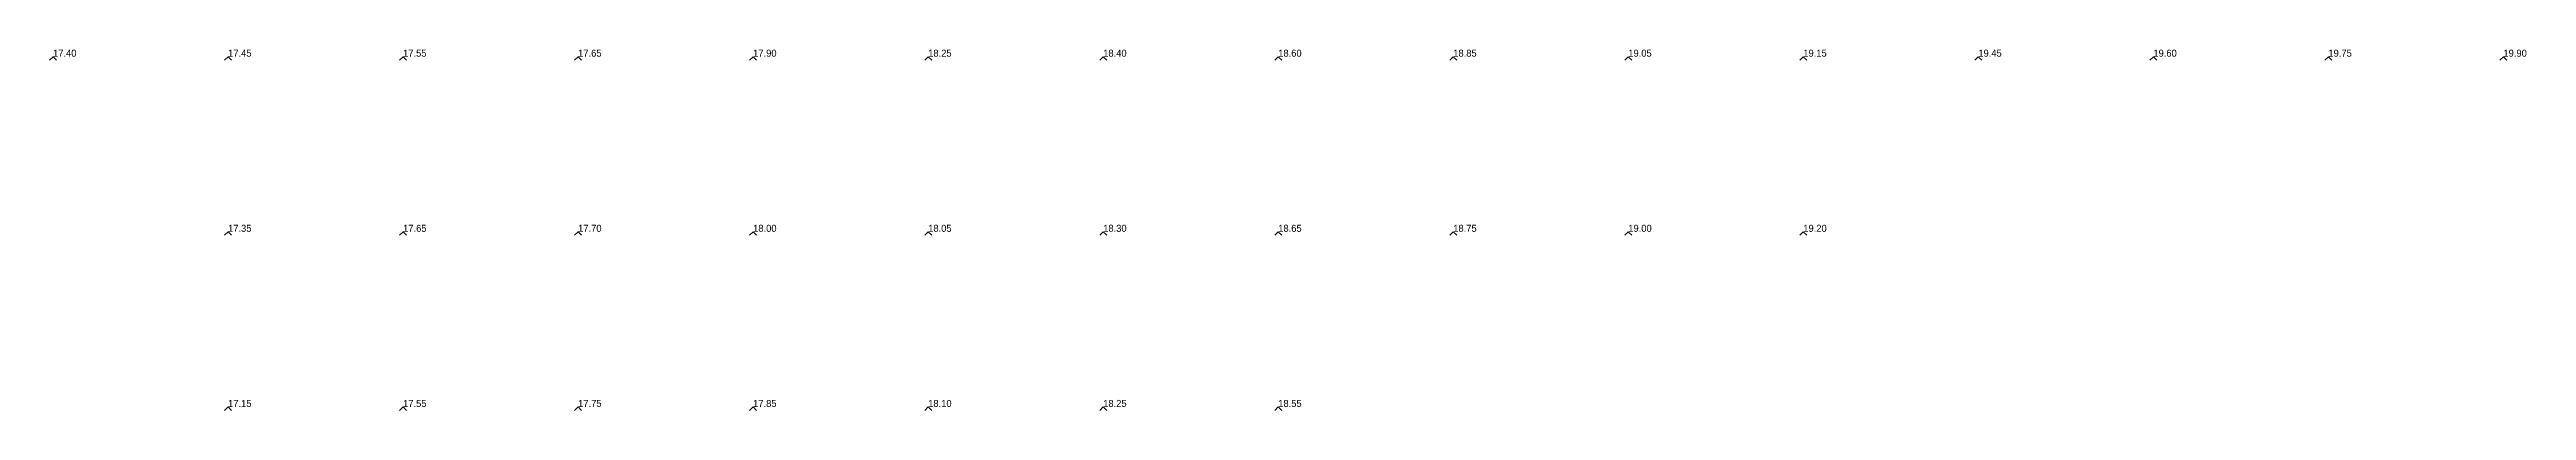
# Model space of a CAD drawing. Extents: x 570945 to 571083, y 5181392 to 5181597.
# Drawn here: x 570974.82 to 571010.2, y 5181391.58 to 5181396.73 of the extents above; entities that cross this region are included whole.
import ezdxf

# ---------------------------------------------------------------- set-up
doc = ezdxf.new("R2010")
doc.units = 0
doc.layers.add('Soundings', color=1, linetype='CONTINUOUS')

msp = doc.modelspace()

# ---------------------------------------------------------------- texts
at = {"layer": 'Soundings'}
for s, p in [('17.40', (570974.875, 5181396.625, 17.4)), ('17.45', (570977.375, 5181396.625, 17.45)), ('17.55', (570979.875, 5181396.625, 17.55)), ('17.65', (570982.375, 5181396.625, 17.65)), ('17.90', (570984.875, 5181396.625, 17.9)), ('18.25', (570987.375, 5181396.625, 18.25)), ('18.40', (570989.875, 5181396.625, 18.4)), ('18.60', (570992.375, 5181396.625, 18.6)), ('18.85', (570994.875, 5181396.625, 18.85)), ('19.05', (570997.375, 5181396.625, 19.05)), ('19.15', (570999.875, 5181396.625, 19.15)), ('19.45', (571002.375, 5181396.625, 19.45)), ('19.60', (571004.875, 5181396.625, 19.6)), ('19.75', (571007.375, 5181396.625, 19.75)), ('19.90', (571009.875, 5181396.625, 19.9)), ('17.35', (570977.375, 5181394.125, 17.35)), ('17.65', (570979.875, 5181394.125, 17.65)), ('17.70', (570982.375, 5181394.125, 17.7)), ('18.00', (570984.875, 5181394.125, 18)), ('18.05', (570987.375, 5181394.125, 18.05)), ('18.30', (570989.875, 5181394.125, 18.3)), ('18.65', (570992.375, 5181394.125, 18.65)), ('18.75', (570994.875, 5181394.125, 18.75)), ('19.00', (570997.375, 5181394.125, 19)), ('19.20', (570999.875, 5181394.125, 19.2)), ('17.15', (570977.375, 5181391.625, 17.15)), ('17.55', (570979.875, 5181391.625, 17.55)), ('17.75', (570982.375, 5181391.625, 17.75)), ('17.85', (570984.875, 5181391.625, 17.85)), ('18.10', (570987.375, 5181391.625, 18.1)), ('18.25', (570989.875, 5181391.625, 18.25)), ('18.55', (570992.375, 5181391.625, 18.55))]:
    msp.add_text(s, height=0.1, dxfattribs=at).set_placement(p)

# ---------------------------------------------------------------- linework, layer by layer
at = {"layer": 'Soundings'}
for points in [[(570974.825, 5181396.575), (570974.875, 5181396.625), (570974.925, 5181396.575)], [(570977.325, 5181396.575), (570977.375, 5181396.625), (570977.425, 5181396.575)], [(570979.825, 5181396.575), (570979.875, 5181396.625), (570979.925, 5181396.575)], [(570982.325, 5181396.575), (570982.375, 5181396.625), (570982.425, 5181396.575)], [(570984.825, 5181396.575), (570984.875, 5181396.625), (570984.925, 5181396.575)], [(570987.325, 5181396.575), (570987.375, 5181396.625), (570987.425, 5181396.575)], [(570989.825, 5181396.575), (570989.875, 5181396.625), (570989.925, 5181396.575)], [(570992.325, 5181396.575), (570992.375, 5181396.625), (570992.425, 5181396.575)], [(570994.825, 5181396.575), (570994.875, 5181396.625), (570994.925, 5181396.575)], [(570997.325, 5181396.575), (570997.375, 5181396.625), (570997.425, 5181396.575)], [(570999.825, 5181396.575), (570999.875, 5181396.625), (570999.925, 5181396.575)], [(571002.325, 5181396.575), (571002.375, 5181396.625), (571002.425, 5181396.575)], [(571004.825, 5181396.575), (571004.875, 5181396.625), (571004.925, 5181396.575)], [(571007.325, 5181396.575), (571007.375, 5181396.625), (571007.425, 5181396.575)], [(571009.825, 5181396.575), (571009.875, 5181396.625), (571009.925, 5181396.575)], [(570977.325, 5181394.075), (570977.375, 5181394.125), (570977.425, 5181394.075)], [(570979.825, 5181394.075), (570979.875, 5181394.125), (570979.925, 5181394.075)], [(570982.325, 5181394.075), (570982.375, 5181394.125), (570982.425, 5181394.075)], [(570984.825, 5181394.075), (570984.875, 5181394.125), (570984.925, 5181394.075)], [(570987.325, 5181394.075), (570987.375, 5181394.125), (570987.425, 5181394.075)], [(570989.825, 5181394.075), (570989.875, 5181394.125), (570989.925, 5181394.075)], [(570992.325, 5181394.075), (570992.375, 5181394.125), (570992.425, 5181394.075)], [(570994.825, 5181394.075), (570994.875, 5181394.125), (570994.925, 5181394.075)], [(570997.325, 5181394.075), (570997.375, 5181394.125), (570997.425, 5181394.075)], [(570999.825, 5181394.075), (570999.875, 5181394.125), (570999.925, 5181394.075)], [(570977.325, 5181391.575), (570977.375, 5181391.625), (570977.425, 5181391.575)], [(570979.825, 5181391.575), (570979.875, 5181391.625), (570979.925, 5181391.575)], [(570982.325, 5181391.575), (570982.375, 5181391.625), (570982.425, 5181391.575)], [(570984.825, 5181391.575), (570984.875, 5181391.625), (570984.925, 5181391.575)], [(570987.325, 5181391.575), (570987.375, 5181391.625), (570987.425, 5181391.575)], [(570989.825, 5181391.575), (570989.875, 5181391.625), (570989.925, 5181391.575)], [(570992.325, 5181391.575), (570992.375, 5181391.625), (570992.425, 5181391.575)]]:
    msp.add_lwpolyline(points, dxfattribs=at)

msp.set_redraw_order([(e.dxf.handle, doc.entitydb.next_handle()) for e in msp.query("TEXT MTEXT ATTDEF DIMENSION ARC_DIMENSION")])  # texts and dimensions are drawn at this point

doc.saveas('drawing.dxf')
